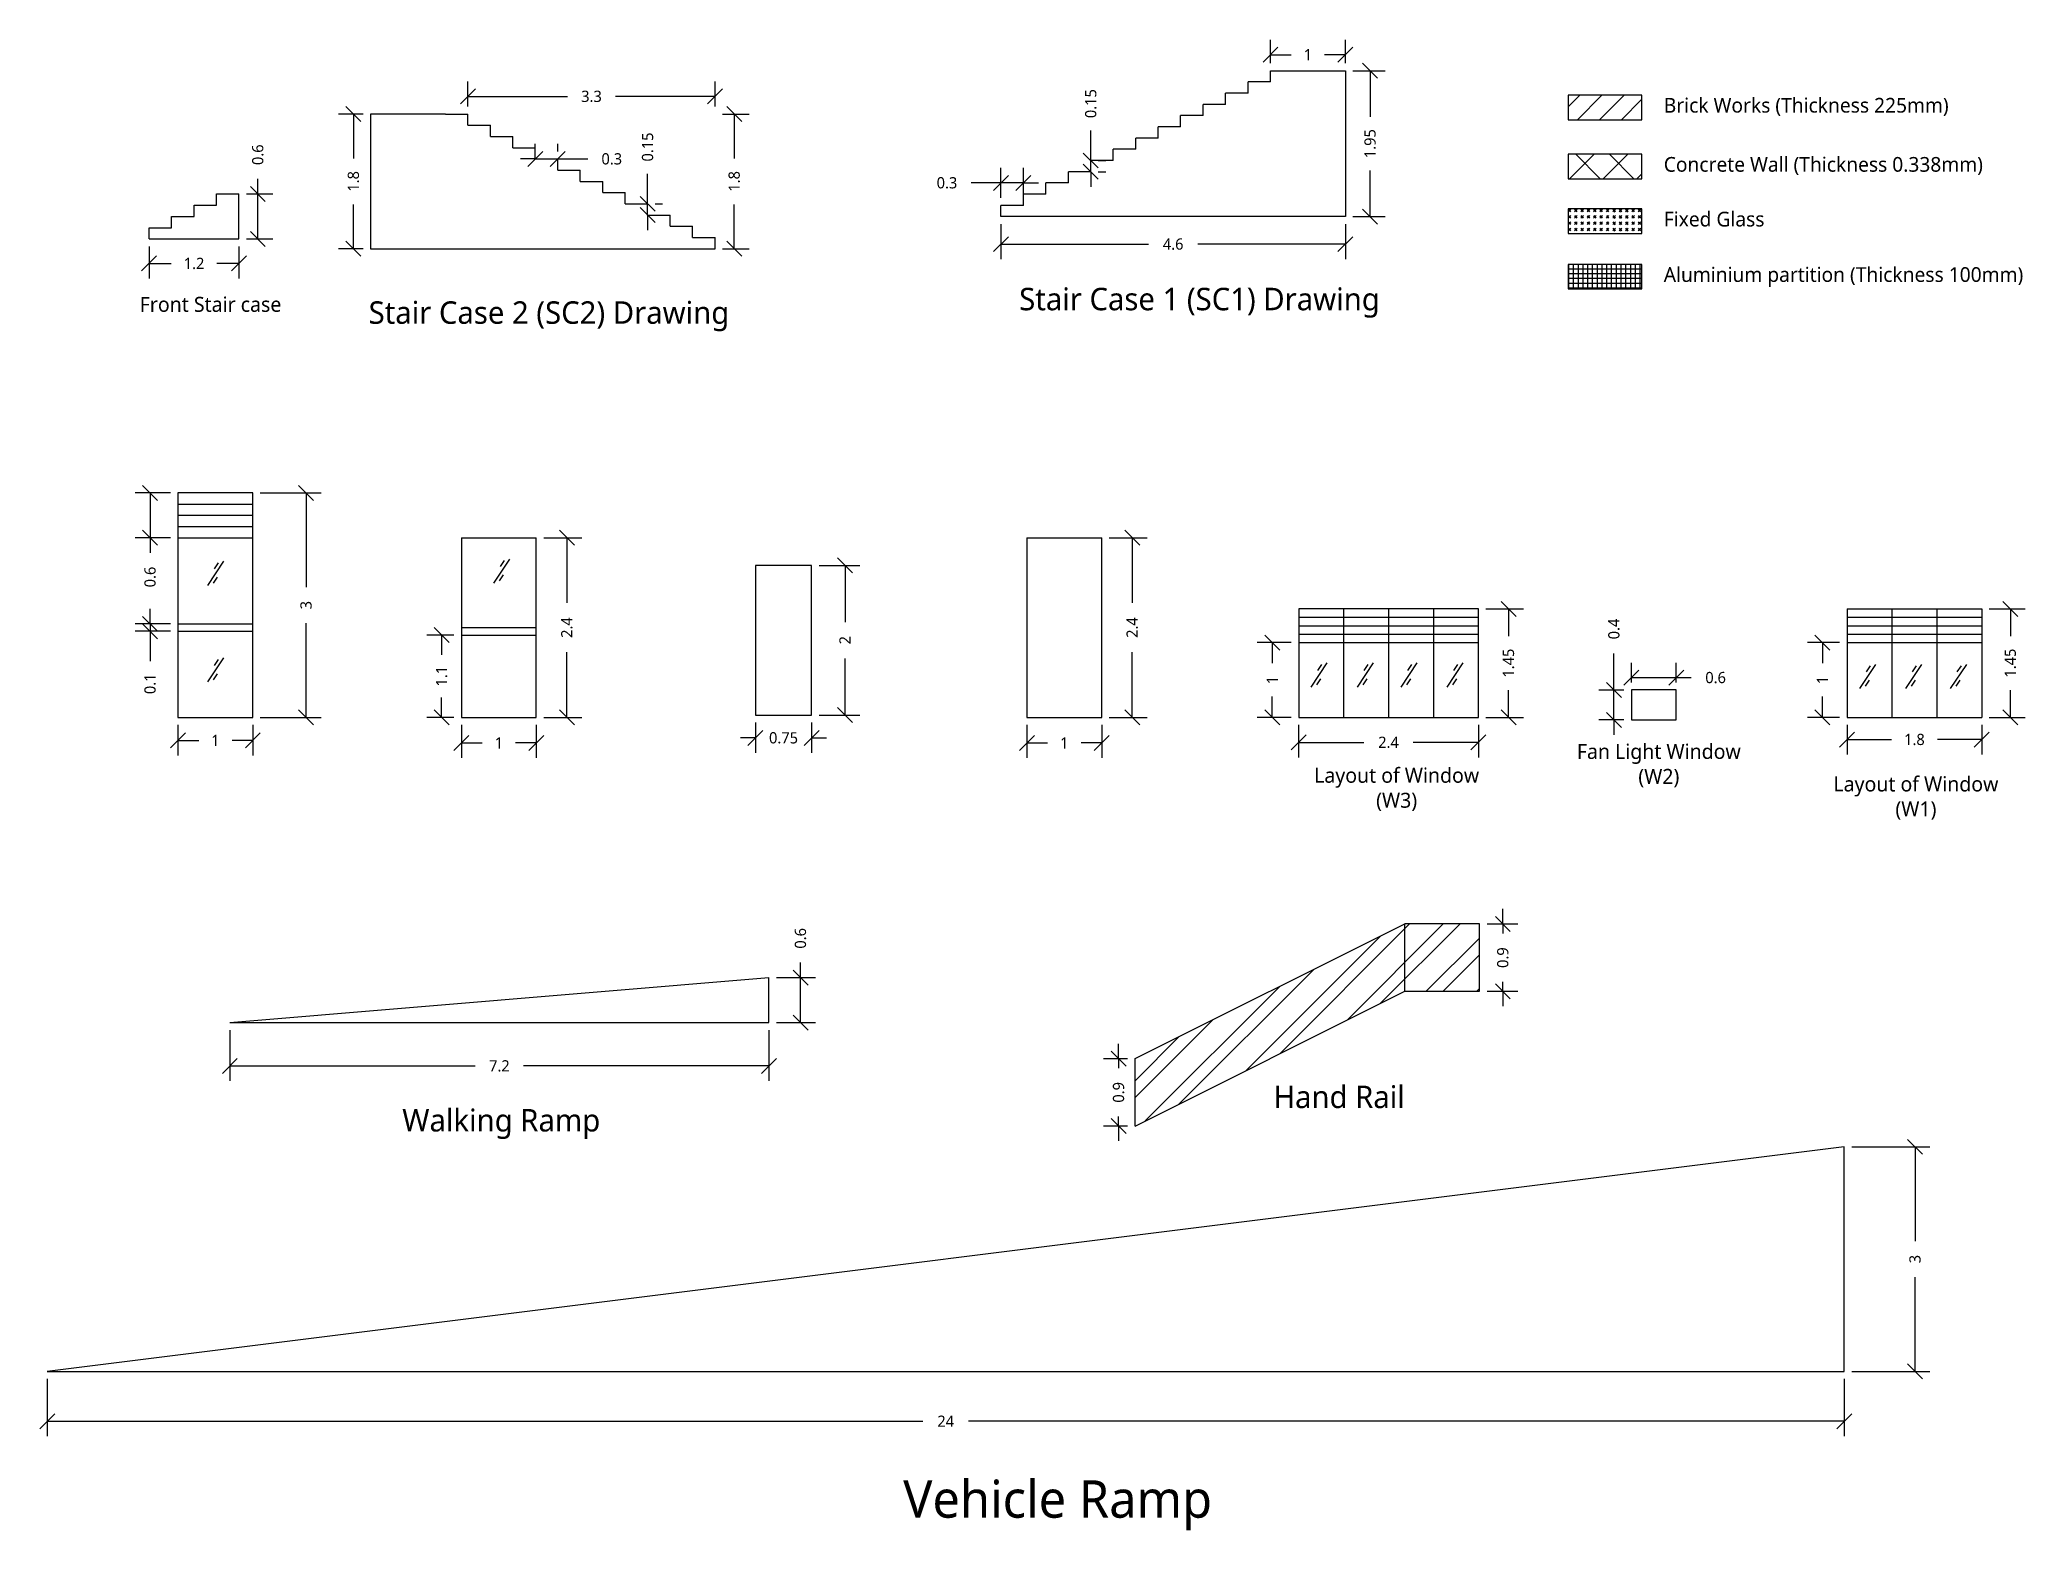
# Model space of a CAD drawing. Header units: metres. Extents: x 22814 to 23003, y 12423 to 12493.
# Drawn here: x 22901.82 to 22928.34, y 12473.1 to 12493.02 of the extents above; entities that cross this region are included whole.
import ezdxf

# ---------------------------------------------------------------- set-up
doc = ezdxf.new("R2010")
doc.units = ezdxf.units.M
doc.header["$PDMODE"] = 2
doc.linetypes.add('HIDDEN2', pattern=[4.7625, 3.175, -1.5875])
doc.layers.add('Dot', color=7, linetype='HIDDEN2')
doc.styles.add('Annotative', font='Microsoft YaHei Light.ttf')
doc.styles.get("Standard").update_dxf_attribs({"font": 'times.ttf'})
doc.dimstyles.new('Dim 2', dxfattribs={"dimtxt": 0.15, "dimasz": 0.2, "dimexe": 0.2, "dimexo": 0.1, "dimgap": 0.2, "dimtad": 0, "dimdec": 3, "dimdsep": 46, "dimtxsty": 'Annotative', "dimblk": 'OBLIQUE', "dimcen": 1, "dimadec": 0, "dimazin": 0, "dimtfac": 1, "dimtdec": 3, "dimtmove": 0, "dimatfit": 3, "dimfxl": 1, "dimarcsym": 0})

msp = doc.modelspace()

# ---------------------------------------------------------------- texts
at = {"attachment_point": 1}
for s, width, heights, insert, char_height in [('{\\f@Microsoft YaHei Light|b0|i0|c0|p34;\\H0.6x;Brick Works (Thickness 225mm)}', 3.89144, [0.2283], (22923.5104, 12492.2384), 0.32787), ('{\\f@Microsoft YaHei Light|b0|i0|c0|p34;\\H0.6x;Concrete Wall (Thickness 0.338mm)}', 4.346352, [0.2283], (22923.5104, 12491.4486), 0.32787), ('{\\f@Microsoft YaHei Light|b0|i0|c0|p34;\\H0.6x;Fixed Glass}', 1.406765, [0.2283], (22923.5104, 12490.7171), 0.32787), ('{\\f@Microsoft YaHei Light|b0|i0|c0|p34;\\H0.6x;Aluminium partition (Thickness 100mm)}', 5.535203, [0.2283], (22923.5104, 12489.9767), 0.32787), ('\\pxqc;{\\f@Microsoft YaHei Light|b0|i0|c0|p34;Fan Light Window\\P(W2)}', 2.246246, [0.704], (22922.3213, 12483.6061), 0.2)]:
    msp.add_mtext_dynamic_manual_height_columns(s, width=width, gutter_width=3.2787, heights=heights, dxfattribs=dict(at, insert=insert, char_height=char_height))
at = {"attachment_point": 1, "style": 'Annotative'}
for s, insert, char_height, width in [('{\\fMicrosoft YaHei Light|b0|i0|c134|p34;\\H0.6x;Stair Case\\fMicrosoft YaHei Light|b0|i0|c0|p34; 1 (SC1)\\fMicrosoft YaHei Light|b0|i0|c134|p34; Drawing}', (22914.9019, 12489.7009), 0.5, 5.499938), ('{\\fMicrosoft YaHei Light|b0|i0|c134|p34;Front Stair case}', (22903.1553, 12489.5798), 0.2, 1.884168), ('{\\fMicrosoft YaHei Light|b0|i0|c134|p34;\\H0.6x;Stair Case\\fMicrosoft YaHei Light|b0|i0|c0|p34; 2 (SC2)\\fMicrosoft YaHei Light|b0|i0|c134|p34; Drawing}', (22906.2132, 12489.5202), 0.5, 5.246005), ('\\pxqc;{\\fMicrosoft YaHei Light|b0|i0|c134|p34;Layout of Window}\\P{\\f@Microsoft JhengHei Light|b0|i0|c0|p34;(W3)}', (22918.7989, 12483.2874), 0.2, 2.287855), ('\\pxqc;{\\fMicrosoft YaHei Light|b0|i0|c134|p34;Layout of Window}\\P(W1)', (22925.7342, 12483.1713), 0.2, 2.287855), ('{\\fMicrosoft YaHei Light|b0|i0|c134|p34;\\H0.6x;Hand Rail}', (22918.2963, 12479.0406), 0.5, 1.770593), ('{\\fMicrosoft YaHei Light|b0|i0|c134|p34;Walking Ramp}', (22906.662, 12478.728), 0.3, 2.903156), ('{\\fMicrosoft YaHei Light|b0|i0|c134|p34;Vehicle Ramp}', (22913.3522, 12473.7673), 0.5, 4.264953)]:
    msp.add_mtext(s, dxfattribs=dict(at, insert=insert, char_height=char_height, width=width))

# ---------------------------------------------------------------- blocks, each defined once
blk = doc.blocks.new('_Oblique')
at = {"color": 0, "linetype": 'ByBlock', "lineweight": -2}
blk.add_line((-0.5, -0.5), (0.5, 0.5), dxfattribs=at)
blk = doc.blocks.new('*D41')
at = {"color": 0, "lineweight": -2, "transparency": 16777216}
for p, q in [((22903.281, 12490.255), (22903.281, 12489.826)), ((22904.481, 12490.255), (22904.481, 12489.826)), ((22903.281, 12490.026), (22903.576, 12490.026)), ((22904.481, 12490.026), (22904.186, 12490.026))]:
    blk.add_line(p, q, dxfattribs=at)
at = {"layer": 'Defpoints', "color": 0, "transparency": 16777216}
for p in [(22903.281, 12490.355), (22904.481, 12490.355), (22904.481, 12490.026)]:
    blk.add_point(p, dxfattribs=at)
at = {"color": 0, "lineweight": -2, "transparency": 16777216, "xscale": 0.2, "yscale": 0.2, "zscale": 0.2, "rotation": 180}
blk.add_blockref('_Oblique', (22903.281, 12490.026), dxfattribs=at)
at = {"color": 0, "lineweight": -2, "transparency": 16777216, "xscale": 0.2, "yscale": 0.2, "zscale": 0.2}
blk.add_blockref('_Oblique', (22904.481, 12490.026), dxfattribs=at)
at = {"color": 0, "transparency": 16777216, "insert": (22903.881, 12490.026), "char_height": 0.15, "attachment_point": 5, "style": 'Annotative'}
blk.add_mtext('1.2', dxfattribs=at)
blk = doc.blocks.new('*D42')
at = {"color": 0, "lineweight": -2, "transparency": 16777216}
for p, q in [((22904.733, 12490.955), (22904.733, 12491.155)), ((22904.581, 12490.955), (22904.933, 12490.955)), ((22904.733, 12490.355), (22904.733, 12490.955)), ((22904.581, 12490.355), (22904.933, 12490.355))]:
    blk.add_line(p, q, dxfattribs=at)
at = {"layer": 'Defpoints', "color": 0, "transparency": 16777216}
for p in [(22904.481, 12490.955), (22904.733, 12490.955), (22904.481, 12490.355)]:
    blk.add_point(p, dxfattribs=at)
at = {"color": 0, "lineweight": -2, "transparency": 16777216, "xscale": 0.2, "yscale": 0.2, "zscale": 0.2}
for p, rotation in [((22904.733, 12490.955), 90), ((22904.733, 12490.355), 270)]:
    blk.add_blockref('_Oblique', p, dxfattribs=dict(at, rotation=rotation))
at = {"color": 0, "transparency": 16777216, "insert": (22904.733, 12491.479), "char_height": 0.15, "attachment_point": 5, "rotation": 90, "style": 'Annotative'}
blk.add_mtext('0.6', dxfattribs=at)
blk = doc.blocks.new('*D43')
at = {"color": 0, "lineweight": -2, "transparency": 16777216}
for p, q in [((22927.858, 12485.411), (22928.339, 12485.411)), ((22928.139, 12485.411), (22928.139, 12485.048)), ((22928.139, 12483.961), (22928.139, 12484.325)), ((22927.858, 12483.961), (22928.339, 12483.961))]:
    blk.add_line(p, q, dxfattribs=at)
at = {"layer": 'Defpoints', "color": 0, "transparency": 16777216}
for p in [(22927.758, 12485.411), (22928.139, 12485.411), (22927.758, 12483.961)]:
    blk.add_point(p, dxfattribs=at)
at = {"color": 0, "lineweight": -2, "transparency": 16777216, "xscale": 0.2, "yscale": 0.2, "zscale": 0.2}
for p, rotation in [((22928.139, 12485.411), 90), ((22928.139, 12483.961), 270)]:
    blk.add_blockref('_Oblique', p, dxfattribs=dict(at, rotation=rotation))
at = {"color": 0, "transparency": 16777216, "insert": (22928.139, 12484.686), "char_height": 0.15, "attachment_point": 5, "rotation": 90, "style": 'Annotative'}
blk.add_mtext('1.45', dxfattribs=at)
blk = doc.blocks.new('*D44')
at = {"color": 0, "lineweight": -2, "transparency": 16777216}
for p, q in [((22925.958, 12483.861), (22925.958, 12483.465)), ((22927.758, 12483.861), (22927.758, 12483.465)), ((22925.958, 12483.665), (22926.551, 12483.665)), ((22927.758, 12483.665), (22927.165, 12483.665))]:
    blk.add_line(p, q, dxfattribs=at)
at = {"layer": 'Defpoints', "color": 0, "transparency": 16777216}
for p in [(22925.958, 12483.961), (22927.758, 12483.961), (22927.758, 12483.665)]:
    blk.add_point(p, dxfattribs=at)
at = {"color": 0, "lineweight": -2, "transparency": 16777216, "xscale": 0.2, "yscale": 0.2, "zscale": 0.2, "rotation": 180}
blk.add_blockref('_Oblique', (22925.958, 12483.665), dxfattribs=at)
at = {"color": 0, "lineweight": -2, "transparency": 16777216, "xscale": 0.2, "yscale": 0.2, "zscale": 0.2}
blk.add_blockref('_Oblique', (22927.758, 12483.665), dxfattribs=at)
at = {"color": 0, "transparency": 16777216, "insert": (22926.858, 12483.665), "char_height": 0.15, "attachment_point": 5, "style": 'Annotative'}
blk.add_mtext('1.8', dxfattribs=at)
blk = doc.blocks.new('*D45')
at = {"color": 0, "lineweight": -2, "transparency": 16777216}
for p, q in [((22925.858, 12484.961), (22925.429, 12484.961)), ((22925.629, 12484.961), (22925.629, 12484.684)), ((22925.629, 12483.961), (22925.629, 12484.238)), ((22925.858, 12483.961), (22925.429, 12483.961))]:
    blk.add_line(p, q, dxfattribs=at)
at = {"layer": 'Defpoints', "color": 0, "transparency": 16777216}
for p in [(22925.629, 12484.961), (22925.958, 12484.961), (22925.958, 12483.961)]:
    blk.add_point(p, dxfattribs=at)
at = {"color": 0, "lineweight": -2, "transparency": 16777216, "xscale": 0.2, "yscale": 0.2, "zscale": 0.2}
for p, rotation in [((22925.629, 12484.961), 90), ((22925.629, 12483.961), 270)]:
    blk.add_blockref('_Oblique', p, dxfattribs=dict(at, rotation=rotation))
at = {"color": 0, "transparency": 16777216, "insert": (22925.629, 12484.461), "char_height": 0.15, "attachment_point": 5, "rotation": 90, "style": 'Annotative'}
blk.add_mtext('1', dxfattribs=at)
blk = doc.blocks.new('*D48')
at = {"color": 0, "lineweight": -2, "transparency": 16777216}
for p, q in [((22904.766, 12486.961), (22905.577, 12486.961)), ((22905.377, 12486.961), (22905.377, 12485.702)), ((22905.377, 12483.961), (22905.377, 12485.221)), ((22904.766, 12483.961), (22905.577, 12483.961))]:
    blk.add_line(p, q, dxfattribs=at)
at = {"layer": 'Defpoints', "color": 0, "transparency": 16777216}
for p in [(22904.666, 12486.961), (22904.666, 12483.961), (22905.377, 12483.961)]:
    blk.add_point(p, dxfattribs=at)
at = {"color": 0, "lineweight": -2, "transparency": 16777216, "xscale": 0.2, "yscale": 0.2, "zscale": 0.2}
for p, rotation in [((22905.377, 12486.961), 90), ((22905.377, 12483.961), 270)]:
    blk.add_blockref('_Oblique', p, dxfattribs=dict(at, rotation=rotation))
at = {"color": 0, "transparency": 16777216, "insert": (22905.377, 12485.461), "char_height": 0.15, "attachment_point": 5, "rotation": 90, "style": 'Annotative'}
blk.add_mtext('3', dxfattribs=at)
blk = doc.blocks.new('*D49')
at = {"color": 0, "lineweight": -2, "transparency": 16777216}
for p, q in [((22903.666, 12483.861), (22903.666, 12483.454)), ((22904.666, 12483.861), (22904.666, 12483.454)), ((22903.666, 12483.654), (22903.943, 12483.654)), ((22904.666, 12483.654), (22904.389, 12483.654))]:
    blk.add_line(p, q, dxfattribs=at)
at = {"layer": 'Defpoints', "color": 0, "transparency": 16777216}
for p in [(22903.666, 12483.961), (22904.666, 12483.961), (22904.666, 12483.654)]:
    blk.add_point(p, dxfattribs=at)
at = {"color": 0, "lineweight": -2, "transparency": 16777216, "xscale": 0.2, "yscale": 0.2, "zscale": 0.2, "rotation": 180}
blk.add_blockref('_Oblique', (22903.666, 12483.654), dxfattribs=at)
at = {"color": 0, "lineweight": -2, "transparency": 16777216, "xscale": 0.2, "yscale": 0.2, "zscale": 0.2}
blk.add_blockref('_Oblique', (22904.666, 12483.654), dxfattribs=at)
at = {"color": 0, "transparency": 16777216, "insert": (22904.166, 12483.654), "char_height": 0.15, "width": 0.09258, "attachment_point": 5, "style": 'Annotative'}
blk.add_mtext('1', dxfattribs=at)
blk = doc.blocks.new('*D50')
at = {"color": 0, "lineweight": -2, "transparency": 16777216}
for p, q in [((22903.566, 12486.961), (22903.094, 12486.961)), ((22903.294, 12486.961), (22903.294, 12486.361)), ((22903.566, 12486.361), (22903.094, 12486.361)), ((22903.294, 12486.361), (22903.294, 12486.161))]:
    blk.add_line(p, q, dxfattribs=at)
at = {"layer": 'Defpoints', "color": 0, "transparency": 16777216}
for p in [(22903.666, 12486.961), (22903.294, 12486.361), (22903.666, 12486.361)]:
    blk.add_point(p, dxfattribs=at)
at = {"color": 0, "lineweight": -2, "transparency": 16777216, "xscale": 0.2, "yscale": 0.2, "zscale": 0.2}
for p, rotation in [((22903.294, 12486.961), 90), ((22903.294, 12486.361), 270)]:
    blk.add_blockref('_Oblique', p, dxfattribs=dict(at, rotation=rotation))
at = {"color": 0, "transparency": 16777216, "insert": (22903.294, 12485.837), "char_height": 0.15, "attachment_point": 5, "rotation": 90, "style": 'Annotative'}
blk.add_mtext('0.6', dxfattribs=at)
blk = doc.blocks.new('*D51')
at = {"color": 0, "lineweight": -2, "transparency": 16777216}
for p, q in [((22907.452, 12483.861), (22907.452, 12483.42)), ((22908.452, 12483.861), (22908.452, 12483.42)), ((22907.452, 12483.62), (22907.729, 12483.62)), ((22908.452, 12483.62), (22908.175, 12483.62))]:
    blk.add_line(p, q, dxfattribs=at)
at = {"layer": 'Defpoints', "color": 0, "transparency": 16777216}
for p in [(22907.452, 12483.961), (22908.452, 12483.961), (22908.452, 12483.62)]:
    blk.add_point(p, dxfattribs=at)
at = {"color": 0, "lineweight": -2, "transparency": 16777216, "xscale": 0.2, "yscale": 0.2, "zscale": 0.2, "rotation": 180}
blk.add_blockref('_Oblique', (22907.452, 12483.62), dxfattribs=at)
at = {"color": 0, "lineweight": -2, "transparency": 16777216, "xscale": 0.2, "yscale": 0.2, "zscale": 0.2}
blk.add_blockref('_Oblique', (22908.452, 12483.62), dxfattribs=at)
at = {"color": 0, "transparency": 16777216, "insert": (22907.952, 12483.62), "char_height": 0.15, "attachment_point": 5, "style": 'Annotative'}
blk.add_mtext('1', dxfattribs=at)
blk = doc.blocks.new('*D52')
at = {"color": 0, "lineweight": -2, "transparency": 16777216}
for p, q in [((22908.552, 12486.361), (22909.06, 12486.361)), ((22908.86, 12486.361), (22908.86, 12485.49)), ((22908.86, 12483.961), (22908.86, 12484.833)), ((22908.552, 12483.961), (22909.06, 12483.961))]:
    blk.add_line(p, q, dxfattribs=at)
at = {"layer": 'Defpoints', "color": 0, "transparency": 16777216}
for p in [(22908.452, 12486.361), (22908.86, 12486.361), (22908.452, 12483.961)]:
    blk.add_point(p, dxfattribs=at)
at = {"color": 0, "lineweight": -2, "transparency": 16777216, "xscale": 0.2, "yscale": 0.2, "zscale": 0.2}
for p, rotation in [((22908.86, 12486.361), 90), ((22908.86, 12483.961), 270)]:
    blk.add_blockref('_Oblique', p, dxfattribs=dict(at, rotation=rotation))
at = {"color": 0, "transparency": 16777216, "insert": (22908.86, 12485.161), "char_height": 0.15, "attachment_point": 5, "rotation": 90, "style": 'Annotative'}
blk.add_mtext('2.4', dxfattribs=at)
blk = doc.blocks.new('*D53')
at = {"color": 0, "lineweight": -2, "transparency": 16777216}
for p, q in [((22911.379, 12483.892), (22911.379, 12483.487)), ((22912.129, 12483.892), (22912.129, 12483.487)), ((22911.379, 12483.687), (22911.179, 12483.687)), ((22911.379, 12483.687), (22911.38, 12483.687)), ((22912.129, 12483.687), (22912.329, 12483.687)), ((22912.129, 12483.687), (22912.129, 12483.687))]:
    blk.add_line(p, q, dxfattribs=at)
at = {"layer": 'Defpoints', "color": 0, "transparency": 16777216}
for p in [(22911.379, 12483.992), (22912.129, 12483.992), (22912.129, 12483.687)]:
    blk.add_point(p, dxfattribs=at)
at = {"color": 0, "lineweight": -2, "transparency": 16777216, "xscale": 0.2, "yscale": 0.2, "zscale": 0.2}
blk.add_blockref('_Oblique', (22911.379, 12483.687), dxfattribs=at)
at = {"color": 0, "lineweight": -2, "transparency": 16777216, "xscale": 0.2, "yscale": 0.2, "zscale": 0.2, "rotation": 180}
blk.add_blockref('_Oblique', (22912.129, 12483.687), dxfattribs=at)
at = {"color": 0, "transparency": 16777216, "insert": (22911.754, 12483.687), "char_height": 0.15, "attachment_point": 5, "style": 'Annotative'}
blk.add_mtext('0.75', dxfattribs=at)
blk = doc.blocks.new('*D54')
at = {"color": 0, "lineweight": -2, "transparency": 16777216}
for p, q in [((22912.229, 12485.992), (22912.775, 12485.992)), ((22912.575, 12485.992), (22912.575, 12485.234)), ((22912.575, 12483.992), (22912.575, 12484.75)), ((22912.229, 12483.992), (22912.775, 12483.992))]:
    blk.add_line(p, q, dxfattribs=at)
at = {"layer": 'Defpoints', "color": 0, "transparency": 16777216}
for p in [(22912.129, 12485.992), (22912.575, 12485.992), (22912.129, 12483.992)]:
    blk.add_point(p, dxfattribs=at)
at = {"color": 0, "lineweight": -2, "transparency": 16777216, "xscale": 0.2, "yscale": 0.2, "zscale": 0.2}
for p, rotation in [((22912.575, 12485.992), 90), ((22912.575, 12483.992), 270)]:
    blk.add_blockref('_Oblique', p, dxfattribs=dict(at, rotation=rotation))
at = {"color": 0, "transparency": 16777216, "insert": (22912.575, 12484.992), "char_height": 0.15, "attachment_point": 5, "rotation": 90, "style": 'Annotative'}
blk.add_mtext('2', dxfattribs=at)
blk = doc.blocks.new('*D55')
at = {"color": 0, "lineweight": -2, "transparency": 16777216}
for p, q in [((22922.845, 12484.327), (22922.845, 12484.813)), ((22922.978, 12484.327), (22922.645, 12484.327)), ((22922.845, 12483.927), (22922.845, 12484.327)), ((22922.978, 12483.927), (22922.645, 12483.927)), ((22922.845, 12483.927), (22922.845, 12483.727))]:
    blk.add_line(p, q, dxfattribs=at)
at = {"layer": 'Defpoints', "color": 0, "transparency": 16777216}
for p in [(22922.845, 12484.327), (22923.078, 12484.327), (22923.078, 12483.927)]:
    blk.add_point(p, dxfattribs=at)
at = {"color": 0, "lineweight": -2, "transparency": 16777216, "xscale": 0.2, "yscale": 0.2, "zscale": 0.2}
for p, rotation in [((22922.845, 12484.327), 270), ((22922.845, 12483.927), 90)]:
    blk.add_blockref('_Oblique', p, dxfattribs=dict(at, rotation=rotation))
at = {"color": 0, "transparency": 16777216, "insert": (22922.845, 12485.142), "char_height": 0.15, "attachment_point": 5, "rotation": 90, "style": 'Annotative'}
blk.add_mtext('0.4', dxfattribs=at)
blk = doc.blocks.new('*D56')
at = {"color": 0, "lineweight": -2, "transparency": 16777216}
for p, q in [((22923.078, 12484.427), (22923.078, 12484.692)), ((22923.678, 12484.427), (22923.678, 12484.692)), ((22923.078, 12484.492), (22923.678, 12484.492)), ((22923.678, 12484.492), (22923.878, 12484.492))]:
    blk.add_line(p, q, dxfattribs=at)
at = {"layer": 'Defpoints', "color": 0, "transparency": 16777216}
for p in [(22923.678, 12484.492), (22923.078, 12484.327), (22923.678, 12484.327)]:
    blk.add_point(p, dxfattribs=at)
at = {"color": 0, "lineweight": -2, "transparency": 16777216, "xscale": 0.2, "yscale": 0.2, "zscale": 0.2, "rotation": 180}
blk.add_blockref('_Oblique', (22923.078, 12484.492), dxfattribs=at)
at = {"color": 0, "lineweight": -2, "transparency": 16777216, "xscale": 0.2, "yscale": 0.2, "zscale": 0.2}
blk.add_blockref('_Oblique', (22923.678, 12484.492), dxfattribs=at)
at = {"color": 0, "transparency": 16777216, "insert": (22924.203, 12484.492), "char_height": 0.15, "attachment_point": 5, "style": 'Annotative'}
blk.add_mtext('0.6', dxfattribs=at)
blk = doc.blocks.new('*D62')
at = {"color": 0, "lineweight": -2, "transparency": 16777216}
for p, q in [((22918.634, 12483.861), (22918.634, 12483.427)), ((22921.034, 12483.861), (22921.034, 12483.427)), ((22918.634, 12483.627), (22919.505, 12483.627)), ((22921.034, 12483.627), (22920.163, 12483.627))]:
    blk.add_line(p, q, dxfattribs=at)
at = {"layer": 'Defpoints', "color": 0, "transparency": 16777216}
for p in [(22918.634, 12483.961), (22921.034, 12483.961), (22921.034, 12483.627)]:
    blk.add_point(p, dxfattribs=at)
at = {"color": 0, "lineweight": -2, "transparency": 16777216, "xscale": 0.2, "yscale": 0.2, "zscale": 0.2, "rotation": 180}
blk.add_blockref('_Oblique', (22918.634, 12483.627), dxfattribs=at)
at = {"color": 0, "lineweight": -2, "transparency": 16777216, "xscale": 0.2, "yscale": 0.2, "zscale": 0.2}
blk.add_blockref('_Oblique', (22921.034, 12483.627), dxfattribs=at)
at = {"color": 0, "transparency": 16777216, "insert": (22919.834, 12483.627), "char_height": 0.15, "attachment_point": 5, "style": 'Annotative'}
blk.add_mtext('{\\f@Microsoft YaHei Light|b0|i0|c0|p34;2.4}', dxfattribs=at)
blk = doc.blocks.new('*D63')
at = {"color": 0, "lineweight": -2, "transparency": 16777216}
for p, q in [((22921.134, 12485.411), (22921.637, 12485.411)), ((22921.437, 12485.411), (22921.437, 12485.048)), ((22921.437, 12483.961), (22921.437, 12484.325)), ((22921.134, 12483.961), (22921.637, 12483.961))]:
    blk.add_line(p, q, dxfattribs=at)
at = {"layer": 'Defpoints', "color": 0, "transparency": 16777216}
for p in [(22921.034, 12485.411), (22921.437, 12485.411), (22921.034, 12483.961)]:
    blk.add_point(p, dxfattribs=at)
at = {"color": 0, "lineweight": -2, "transparency": 16777216, "xscale": 0.2, "yscale": 0.2, "zscale": 0.2}
for p, rotation in [((22921.437, 12485.411), 90), ((22921.437, 12483.961), 270)]:
    blk.add_blockref('_Oblique', p, dxfattribs=dict(at, rotation=rotation))
at = {"color": 0, "transparency": 16777216, "insert": (22921.437, 12484.686), "char_height": 0.15, "attachment_point": 5, "rotation": 90, "style": 'Annotative'}
blk.add_mtext('1.45', dxfattribs=at)
blk = doc.blocks.new('*D64')
at = {"color": 0, "lineweight": -2, "transparency": 16777216}
for p, q in [((22918.534, 12484.961), (22918.082, 12484.961)), ((22918.282, 12484.961), (22918.282, 12484.684)), ((22918.282, 12483.961), (22918.282, 12484.238)), ((22918.534, 12483.961), (22918.082, 12483.961))]:
    blk.add_line(p, q, dxfattribs=at)
at = {"layer": 'Defpoints', "color": 0, "transparency": 16777216}
for p in [(22918.282, 12484.961), (22918.634, 12484.961), (22918.634, 12483.961)]:
    blk.add_point(p, dxfattribs=at)
at = {"color": 0, "lineweight": -2, "transparency": 16777216, "xscale": 0.2, "yscale": 0.2, "zscale": 0.2}
for p, rotation in [((22918.282, 12484.961), 90), ((22918.282, 12483.961), 270)]:
    blk.add_blockref('_Oblique', p, dxfattribs=dict(at, rotation=rotation))
at = {"color": 0, "transparency": 16777216, "insert": (22918.282, 12484.461), "char_height": 0.15, "attachment_point": 5, "rotation": 90, "style": 'Annotative'}
blk.add_mtext('1', dxfattribs=at)
blk = doc.blocks.new('*D75')
at = {"color": 0, "lineweight": -2, "transparency": 16777216}
for p, q in [((22914.658, 12490.552), (22914.658, 12490.084)), ((22919.258, 12490.552), (22919.258, 12490.084)), ((22914.658, 12490.284), (22916.629, 12490.284)), ((22919.258, 12490.284), (22917.287, 12490.284))]:
    blk.add_line(p, q, dxfattribs=at)
at = {"layer": 'Defpoints', "color": 0, "transparency": 16777216}
for p in [(22914.658, 12490.652), (22919.258, 12490.652), (22914.658, 12490.284)]:
    blk.add_point(p, dxfattribs=at)
at = {"color": 0, "lineweight": -2, "transparency": 16777216, "xscale": 0.2, "yscale": 0.2, "zscale": 0.2, "rotation": 180}
blk.add_blockref('_Oblique', (22914.658, 12490.284), dxfattribs=at)
at = {"color": 0, "lineweight": -2, "transparency": 16777216, "xscale": 0.2, "yscale": 0.2, "zscale": 0.2}
blk.add_blockref('_Oblique', (22919.258, 12490.284), dxfattribs=at)
at = {"color": 0, "transparency": 16777216, "insert": (22916.958, 12490.284), "char_height": 0.15, "attachment_point": 5, "style": 'Annotative'}
blk.add_mtext('4.6', dxfattribs=at)
blk = doc.blocks.new('*D76')
at = {"color": 0, "lineweight": -2, "transparency": 16777216}
for p, q in [((22919.358, 12492.602), (22919.788, 12492.602)), ((22919.588, 12492.602), (22919.588, 12491.987)), ((22919.588, 12490.652), (22919.588, 12491.267)), ((22919.358, 12490.652), (22919.788, 12490.652))]:
    blk.add_line(p, q, dxfattribs=at)
at = {"layer": 'Defpoints', "color": 0, "transparency": 16777216}
for p in [(22919.258, 12492.602), (22919.258, 12490.652), (22919.588, 12490.652)]:
    blk.add_point(p, dxfattribs=at)
at = {"color": 0, "lineweight": -2, "transparency": 16777216, "xscale": 0.2, "yscale": 0.2, "zscale": 0.2}
for p, rotation in [((22919.588, 12492.602), 90), ((22919.588, 12490.652), 270)]:
    blk.add_blockref('_Oblique', p, dxfattribs=dict(at, rotation=rotation))
at = {"color": 0, "transparency": 16777216, "insert": (22919.588, 12491.627), "char_height": 0.15, "attachment_point": 5, "rotation": 90, "style": 'Annotative'}
blk.add_mtext('1.95', dxfattribs=at)
blk = doc.blocks.new('*D77')
at = {"color": 0, "lineweight": -2, "transparency": 16777216}
for p, q in [((22918.258, 12492.702), (22918.258, 12493.016)), ((22919.258, 12492.702), (22919.258, 12493.016)), ((22918.258, 12492.816), (22918.535, 12492.816)), ((22919.258, 12492.816), (22918.981, 12492.816))]:
    blk.add_line(p, q, dxfattribs=at)
at = {"layer": 'Defpoints', "color": 0, "transparency": 16777216}
for p in [(22918.258, 12492.602), (22919.258, 12492.816), (22919.258, 12492.602)]:
    blk.add_point(p, dxfattribs=at)
at = {"color": 0, "lineweight": -2, "transparency": 16777216, "xscale": 0.2, "yscale": 0.2, "zscale": 0.2, "rotation": 180}
blk.add_blockref('_Oblique', (22918.258, 12492.816), dxfattribs=at)
at = {"color": 0, "lineweight": -2, "transparency": 16777216, "xscale": 0.2, "yscale": 0.2, "zscale": 0.2}
blk.add_blockref('_Oblique', (22919.258, 12492.816), dxfattribs=at)
at = {"color": 0, "transparency": 16777216, "insert": (22918.758, 12492.816), "char_height": 0.15, "attachment_point": 5, "style": 'Annotative'}
blk.add_mtext('1', dxfattribs=at)
blk = doc.blocks.new('*D78')
at = {"color": 0, "lineweight": -2, "transparency": 16777216}
for p, q in [((22906.139, 12492.023), (22905.81, 12492.023)), ((22906.01, 12492.023), (22906.01, 12491.43)), ((22906.01, 12490.223), (22906.01, 12490.816)), ((22906.139, 12490.223), (22905.81, 12490.223))]:
    blk.add_line(p, q, dxfattribs=at)
at = {"layer": 'Defpoints', "color": 0, "transparency": 16777216}
for p in [(22906.01, 12492.023), (22906.239, 12492.023), (22906.239, 12490.223)]:
    blk.add_point(p, dxfattribs=at)
at = {"color": 0, "lineweight": -2, "transparency": 16777216, "xscale": 0.2, "yscale": 0.2, "zscale": 0.2}
for p, rotation in [((22906.01, 12492.023), 90), ((22906.01, 12490.223), 270)]:
    blk.add_blockref('_Oblique', p, dxfattribs=dict(at, rotation=rotation))
at = {"color": 0, "transparency": 16777216, "insert": (22906.01, 12491.123), "char_height": 0.15, "attachment_point": 5, "rotation": 90, "style": 'Annotative'}
blk.add_mtext('1.8', dxfattribs=at)
blk = doc.blocks.new('*D79')
at = {"color": 0, "lineweight": -2, "transparency": 16777216}
for p, q in [((22907.539, 12492.123), (22907.539, 12492.458)), ((22910.839, 12492.123), (22910.839, 12492.458)), ((22907.539, 12492.258), (22908.87, 12492.258)), ((22910.839, 12492.258), (22909.508, 12492.258))]:
    blk.add_line(p, q, dxfattribs=at)
at = {"layer": 'Defpoints', "color": 0, "transparency": 16777216}
for p in [(22910.839, 12492.258), (22907.539, 12492.023), (22910.839, 12492.023)]:
    blk.add_point(p, dxfattribs=at)
at = {"color": 0, "lineweight": -2, "transparency": 16777216, "xscale": 0.2, "yscale": 0.2, "zscale": 0.2, "rotation": 180}
blk.add_blockref('_Oblique', (22907.539, 12492.258), dxfattribs=at)
at = {"color": 0, "lineweight": -2, "transparency": 16777216, "xscale": 0.2, "yscale": 0.2, "zscale": 0.2}
blk.add_blockref('_Oblique', (22910.839, 12492.258), dxfattribs=at)
at = {"color": 0, "transparency": 16777216, "insert": (22909.189, 12492.258), "char_height": 0.15, "attachment_point": 5, "style": 'Annotative'}
blk.add_mtext('3.3', dxfattribs=at)
blk = doc.blocks.new('*D80')
at = {"color": 0, "lineweight": -2, "transparency": 16777216}
for p, q in [((22910.939, 12492.023), (22911.296, 12492.023)), ((22911.096, 12492.023), (22911.096, 12491.43)), ((22911.096, 12490.223), (22911.096, 12490.816)), ((22910.939, 12490.223), (22911.296, 12490.223))]:
    blk.add_line(p, q, dxfattribs=at)
at = {"layer": 'Defpoints', "color": 0, "transparency": 16777216}
for p in [(22910.839, 12492.023), (22911.096, 12492.023), (22910.839, 12490.223)]:
    blk.add_point(p, dxfattribs=at)
at = {"color": 0, "lineweight": -2, "transparency": 16777216, "xscale": 0.2, "yscale": 0.2, "zscale": 0.2}
for p, rotation in [((22911.096, 12492.023), 90), ((22911.096, 12490.223), 270)]:
    blk.add_blockref('_Oblique', p, dxfattribs=dict(at, rotation=rotation))
at = {"color": 0, "transparency": 16777216, "insert": (22911.096, 12491.123), "char_height": 0.15, "attachment_point": 5, "rotation": 90, "style": 'Annotative'}
blk.add_mtext('1.8', dxfattribs=at)
blk = doc.blocks.new('*D81')
at = {"color": 0, "lineweight": -2, "transparency": 16777216}
for p, q in [((22914.658, 12490.902), (22914.658, 12491.303)), ((22914.958, 12490.902), (22914.958, 12491.303)), ((22914.658, 12491.103), (22914.258, 12491.103)), ((22914.958, 12491.103), (22914.658, 12491.103)), ((22914.958, 12491.103), (22915.158, 12491.103))]:
    blk.add_line(p, q, dxfattribs=at)
at = {"layer": 'Defpoints', "color": 0, "transparency": 16777216}
for p in [(22914.658, 12491.103), (22914.658, 12490.802), (22914.958, 12490.802)]:
    blk.add_point(p, dxfattribs=at)
at = {"color": 0, "lineweight": -2, "transparency": 16777216, "xscale": 0.2, "yscale": 0.2, "zscale": 0.2}
blk.add_blockref('_Oblique', (22914.658, 12491.103), dxfattribs=at)
at = {"color": 0, "lineweight": -2, "transparency": 16777216, "xscale": 0.2, "yscale": 0.2, "zscale": 0.2, "rotation": 180}
blk.add_blockref('_Oblique', (22914.958, 12491.103), dxfattribs=at)
at = {"color": 0, "transparency": 16777216, "insert": (22913.937, 12491.103), "char_height": 0.15, "attachment_point": 5, "style": 'Annotative'}
blk.add_mtext('0.3', dxfattribs=at)
blk = doc.blocks.new('*D82')
at = {"color": 0, "lineweight": -2, "transparency": 16777216}
for p, q in [((22915.858, 12491.402), (22915.858, 12491.802)), ((22915.858, 12491.252), (22915.858, 12491.402)), ((22915.958, 12491.402), (22916.058, 12491.402)), ((22915.858, 12491.252), (22915.858, 12491.052)), ((22915.958, 12491.252), (22916.058, 12491.252))]:
    blk.add_line(p, q, dxfattribs=at)
at = {"layer": 'Defpoints', "color": 0, "transparency": 16777216}
for p in [(22915.858, 12491.402), (22915.858, 12491.402), (22915.858, 12491.252)]:
    blk.add_point(p, dxfattribs=at)
at = {"color": 0, "lineweight": -2, "transparency": 16777216, "xscale": 0.2, "yscale": 0.2, "zscale": 0.2}
for p, rotation in [((22915.858, 12491.402), 270), ((22915.858, 12491.252), 90)]:
    blk.add_blockref('_Oblique', p, dxfattribs=dict(at, rotation=rotation))
at = {"color": 0, "transparency": 16777216, "insert": (22915.858, 12492.162), "char_height": 0.15, "attachment_point": 5, "rotation": 90, "style": 'Annotative'}
blk.add_mtext('0.15', dxfattribs=at)
blk = doc.blocks.new('*D83')
at = {"color": 0, "lineweight": -2, "transparency": 16777216}
for p, q in [((22908.439, 12491.523), (22908.439, 12491.623)), ((22908.739, 12491.523), (22908.739, 12491.623)), ((22908.439, 12491.423), (22908.239, 12491.423)), ((22908.439, 12491.423), (22908.739, 12491.423)), ((22908.739, 12491.423), (22909.139, 12491.423))]:
    blk.add_line(p, q, dxfattribs=at)
at = {"layer": 'Defpoints', "color": 0, "transparency": 16777216}
for p in [(22908.439, 12491.423), (22908.739, 12491.423), (22908.739, 12491.423)]:
    blk.add_point(p, dxfattribs=at)
at = {"color": 0, "lineweight": -2, "transparency": 16777216, "xscale": 0.2, "yscale": 0.2, "zscale": 0.2}
blk.add_blockref('_Oblique', (22908.439, 12491.423), dxfattribs=at)
at = {"color": 0, "lineweight": -2, "transparency": 16777216, "xscale": 0.2, "yscale": 0.2, "zscale": 0.2, "rotation": 180}
blk.add_blockref('_Oblique', (22908.739, 12491.423), dxfattribs=at)
at = {"color": 0, "transparency": 16777216, "insert": (22909.46, 12491.423), "char_height": 0.15, "attachment_point": 5, "style": 'Annotative'}
blk.add_mtext('0.3', dxfattribs=at)
blk = doc.blocks.new('*D84')
at = {"color": 0, "lineweight": -2, "transparency": 16777216}
for p, q in [((22909.939, 12490.823), (22909.939, 12491.223)), ((22909.939, 12490.673), (22909.939, 12490.823)), ((22910.039, 12490.823), (22910.139, 12490.823)), ((22909.939, 12490.673), (22909.939, 12490.473)), ((22910.039, 12490.673), (22910.139, 12490.673))]:
    blk.add_line(p, q, dxfattribs=at)
at = {"layer": 'Defpoints', "color": 0, "transparency": 16777216}
for p in [(22909.939, 12490.823), (22909.939, 12490.823), (22909.939, 12490.673)]:
    blk.add_point(p, dxfattribs=at)
at = {"color": 0, "lineweight": -2, "transparency": 16777216, "xscale": 0.2, "yscale": 0.2, "zscale": 0.2}
for p, rotation in [((22909.939, 12490.823), 270), ((22909.939, 12490.673), 90)]:
    blk.add_blockref('_Oblique', p, dxfattribs=dict(at, rotation=rotation))
at = {"color": 0, "transparency": 16777216, "insert": (22909.939, 12491.582), "char_height": 0.15, "attachment_point": 5, "rotation": 90, "style": 'Annotative'}
blk.add_mtext('0.15', dxfattribs=at)
blk = doc.blocks.new('*D96')
at = {"color": 0, "lineweight": -2, "transparency": 16777216}
for p, q in [((22926.02, 12478.223), (22927.066, 12478.223)), ((22926.866, 12478.223), (22926.866, 12476.964)), ((22926.866, 12475.223), (22926.866, 12476.483)), ((22926.02, 12475.223), (22927.066, 12475.223))]:
    blk.add_line(p, q, dxfattribs=at)
at = {"layer": 'Defpoints', "color": 0, "transparency": 16777216}
for p in [(22925.92, 12478.223), (22926.866, 12478.223), (22925.92, 12475.223)]:
    blk.add_point(p, dxfattribs=at)
at = {"color": 0, "lineweight": -2, "transparency": 16777216, "xscale": 0.2, "yscale": 0.2, "zscale": 0.2}
for p, rotation in [((22926.866, 12478.223), 90), ((22926.866, 12475.223), 270)]:
    blk.add_blockref('_Oblique', p, dxfattribs=dict(at, rotation=rotation))
at = {"color": 0, "transparency": 16777216, "insert": (22926.866, 12476.723), "char_height": 0.15, "attachment_point": 5, "rotation": 90, "style": 'Annotative'}
blk.add_mtext('3', dxfattribs=at)
blk = doc.blocks.new('*D97')
at = {"color": 0, "lineweight": -2, "transparency": 16777216}
for p, q in [((22901.92, 12475.123), (22901.92, 12474.357)), ((22925.92, 12475.123), (22925.92, 12474.357)), ((22901.92, 12474.557), (22913.615, 12474.557)), ((22925.92, 12474.557), (22914.225, 12474.557))]:
    blk.add_line(p, q, dxfattribs=at)
at = {"layer": 'Defpoints', "color": 0, "transparency": 16777216}
for p in [(22901.92, 12475.223), (22925.92, 12475.223), (22925.92, 12474.557)]:
    blk.add_point(p, dxfattribs=at)
at = {"color": 0, "lineweight": -2, "transparency": 16777216, "xscale": 0.2, "yscale": 0.2, "zscale": 0.2, "rotation": 180}
blk.add_blockref('_Oblique', (22901.92, 12474.557), dxfattribs=at)
at = {"color": 0, "lineweight": -2, "transparency": 16777216, "xscale": 0.2, "yscale": 0.2, "zscale": 0.2}
blk.add_blockref('_Oblique', (22925.92, 12474.557), dxfattribs=at)
at = {"color": 0, "transparency": 16777216, "insert": (22913.92, 12474.557), "char_height": 0.15, "width": 0.86351, "attachment_point": 5, "style": 'Annotative'}
blk.add_mtext('24', dxfattribs=at)
blk = doc.blocks.new('*D104')
at = {"color": 0, "lineweight": -2, "transparency": 16777216}
for p, q in [((22911.981, 12480.484), (22911.981, 12480.684)), ((22911.659, 12480.484), (22912.181, 12480.484)), ((22911.981, 12479.884), (22911.981, 12480.484)), ((22911.659, 12479.884), (22912.181, 12479.884))]:
    blk.add_line(p, q, dxfattribs=at)
at = {"layer": 'Defpoints', "color": 0, "transparency": 16777216}
for p in [(22911.559, 12480.484), (22911.981, 12480.484), (22911.559, 12479.884)]:
    blk.add_point(p, dxfattribs=at)
at = {"color": 0, "lineweight": -2, "transparency": 16777216, "xscale": 0.2, "yscale": 0.2, "zscale": 0.2}
for p, rotation in [((22911.981, 12480.484), 90), ((22911.981, 12479.884), 270)]:
    blk.add_blockref('_Oblique', p, dxfattribs=dict(at, rotation=rotation))
at = {"color": 0, "transparency": 16777216, "insert": (22911.981, 12481.009), "char_height": 0.15, "attachment_point": 5, "rotation": 90, "style": 'Annotative'}
blk.add_mtext('0.6', dxfattribs=at)
blk = doc.blocks.new('*D105')
at = {"color": 0, "lineweight": -2, "transparency": 16777216}
for p, q in [((22904.359, 12479.784), (22904.359, 12479.104)), ((22911.559, 12479.784), (22911.559, 12479.104)), ((22904.359, 12479.304), (22907.637, 12479.304)), ((22911.559, 12479.304), (22908.28, 12479.304))]:
    blk.add_line(p, q, dxfattribs=at)
at = {"layer": 'Defpoints', "color": 0, "transparency": 16777216}
for p in [(22904.359, 12479.884), (22911.559, 12479.884), (22911.559, 12479.304)]:
    blk.add_point(p, dxfattribs=at)
at = {"color": 0, "lineweight": -2, "transparency": 16777216, "xscale": 0.2, "yscale": 0.2, "zscale": 0.2, "rotation": 180}
blk.add_blockref('_Oblique', (22904.359, 12479.304), dxfattribs=at)
at = {"color": 0, "lineweight": -2, "transparency": 16777216, "xscale": 0.2, "yscale": 0.2, "zscale": 0.2}
blk.add_blockref('_Oblique', (22911.559, 12479.304), dxfattribs=at)
at = {"color": 0, "transparency": 16777216, "insert": (22907.959, 12479.304), "char_height": 0.15, "attachment_point": 5, "style": 'Annotative'}
blk.add_mtext('7.2', dxfattribs=at)
blk = doc.blocks.new('*D135')
at = {"color": 0, "lineweight": -2, "transparency": 16777216}
for p, q in [((22915.004, 12483.861), (22915.004, 12483.42)), ((22916.004, 12483.861), (22916.004, 12483.42)), ((22915.004, 12483.62), (22915.281, 12483.62)), ((22916.004, 12483.62), (22915.727, 12483.62))]:
    blk.add_line(p, q, dxfattribs=at)
at = {"layer": 'Defpoints', "color": 0, "transparency": 16777216}
for p in [(22915.004, 12483.961), (22916.004, 12483.961), (22916.004, 12483.62)]:
    blk.add_point(p, dxfattribs=at)
at = {"color": 0, "lineweight": -2, "transparency": 16777216, "xscale": 0.2, "yscale": 0.2, "zscale": 0.2, "rotation": 180}
blk.add_blockref('_Oblique', (22915.004, 12483.62), dxfattribs=at)
at = {"color": 0, "lineweight": -2, "transparency": 16777216, "xscale": 0.2, "yscale": 0.2, "zscale": 0.2}
blk.add_blockref('_Oblique', (22916.004, 12483.62), dxfattribs=at)
at = {"color": 0, "transparency": 16777216, "insert": (22915.504, 12483.62), "char_height": 0.15, "attachment_point": 5, "style": 'Annotative'}
blk.add_mtext('1', dxfattribs=at)
blk = doc.blocks.new('*D136')
at = {"color": 0, "lineweight": -2, "transparency": 16777216}
for p, q in [((22916.104, 12486.361), (22916.611, 12486.361)), ((22916.411, 12486.361), (22916.411, 12485.49)), ((22916.411, 12483.961), (22916.411, 12484.833)), ((22916.104, 12483.961), (22916.611, 12483.961))]:
    blk.add_line(p, q, dxfattribs=at)
at = {"layer": 'Defpoints', "color": 0, "transparency": 16777216}
for p in [(22916.004, 12486.361), (22916.411, 12486.361), (22916.004, 12483.961)]:
    blk.add_point(p, dxfattribs=at)
at = {"color": 0, "lineweight": -2, "transparency": 16777216, "xscale": 0.2, "yscale": 0.2, "zscale": 0.2}
for p, rotation in [((22916.411, 12486.361), 90), ((22916.411, 12483.961), 270)]:
    blk.add_blockref('_Oblique', p, dxfattribs=dict(at, rotation=rotation))
at = {"color": 0, "transparency": 16777216, "insert": (22916.411, 12485.161), "char_height": 0.15, "attachment_point": 5, "rotation": 90, "style": 'Annotative'}
blk.add_mtext('2.4', dxfattribs=at)
blk = doc.blocks.new('*D249')
at = {"color": 0, "lineweight": -2, "transparency": 16777216}
for p, q in [((22903.566, 12485.211), (22903.094, 12485.211)), ((22903.294, 12485.211), (22903.294, 12485.411)), ((22903.294, 12485.211), (22903.294, 12485.111)), ((22903.566, 12485.111), (22903.094, 12485.111)), ((22903.294, 12485.111), (22903.294, 12484.711))]:
    blk.add_line(p, q, dxfattribs=at)
at = {"layer": 'Defpoints', "color": 0, "transparency": 16777216}
for p in [(22903.666, 12485.211), (22903.294, 12485.111), (22903.666, 12485.111)]:
    blk.add_point(p, dxfattribs=at)
at = {"color": 0, "lineweight": -2, "transparency": 16777216, "xscale": 0.2, "yscale": 0.2, "zscale": 0.2}
for p, rotation in [((22903.294, 12485.211), 270), ((22903.294, 12485.111), 90)]:
    blk.add_blockref('_Oblique', p, dxfattribs=dict(at, rotation=rotation))
at = {"color": 0, "transparency": 16777216, "insert": (22903.294, 12484.41), "char_height": 0.15, "attachment_point": 5, "rotation": 90, "style": 'Annotative'}
blk.add_mtext('0.1', dxfattribs=at)
blk = doc.blocks.new('*D250')
at = {"color": 0, "lineweight": -2, "transparency": 16777216}
for p, q in [((22907.352, 12485.061), (22906.988, 12485.061)), ((22907.188, 12485.061), (22907.188, 12484.796)), ((22907.188, 12483.961), (22907.188, 12484.226)), ((22907.352, 12483.961), (22906.988, 12483.961))]:
    blk.add_line(p, q, dxfattribs=at)
at = {"layer": 'Defpoints', "color": 0, "transparency": 16777216}
for p in [(22907.188, 12485.061), (22907.452, 12485.061), (22907.452, 12483.961)]:
    blk.add_point(p, dxfattribs=at)
at = {"color": 0, "lineweight": -2, "transparency": 16777216, "xscale": 0.2, "yscale": 0.2, "zscale": 0.2}
for p, rotation in [((22907.188, 12485.061), 90), ((22907.188, 12483.961), 270)]:
    blk.add_blockref('_Oblique', p, dxfattribs=dict(at, rotation=rotation))
at = {"color": 0, "transparency": 16777216, "insert": (22907.188, 12484.511), "char_height": 0.15, "attachment_point": 5, "rotation": 90, "style": 'Annotative'}
blk.add_mtext('1.1', dxfattribs=at)
blk = doc.blocks.new('*D280')
at = {"color": 0, "lineweight": -2, "transparency": 16777216}
for p, q in [((22921.15, 12481.201), (22921.561, 12481.201)), ((22921.361, 12481.201), (22921.361, 12481.401)), ((22921.361, 12481.201), (22921.361, 12481.075)), ((22921.361, 12480.301), (22921.361, 12480.428)), ((22921.15, 12480.301), (22921.561, 12480.301)), ((22921.361, 12480.301), (22921.361, 12480.101))]:
    blk.add_line(p, q, dxfattribs=at)
at = {"layer": 'Defpoints', "color": 0, "transparency": 16777216}
for p in [(22921.05, 12481.201), (22921.05, 12480.301), (22921.361, 12480.301)]:
    blk.add_point(p, dxfattribs=at)
at = {"color": 0, "lineweight": -2, "transparency": 16777216, "xscale": 0.2, "yscale": 0.2, "zscale": 0.2}
for p, rotation in [((22921.361, 12481.201), 270), ((22921.361, 12480.301), 90)]:
    blk.add_blockref('_Oblique', p, dxfattribs=dict(at, rotation=rotation))
at = {"color": 0, "transparency": 16777216, "insert": (22921.361, 12480.751), "char_height": 0.15, "attachment_point": 5, "rotation": 90, "style": 'Annotative'}
blk.add_mtext('0.9', dxfattribs=at)
blk = doc.blocks.new('*D281')
at = {"color": 0, "lineweight": -2, "transparency": 16777216}
for p, q in [((22916.35, 12479.401), (22916.029, 12479.401)), ((22916.229, 12479.401), (22916.229, 12479.601)), ((22916.229, 12479.401), (22916.229, 12479.275)), ((22916.229, 12478.501), (22916.229, 12478.628)), ((22916.35, 12478.501), (22916.029, 12478.501)), ((22916.229, 12478.501), (22916.229, 12478.301))]:
    blk.add_line(p, q, dxfattribs=at)
at = {"layer": 'Defpoints', "color": 0, "transparency": 16777216}
for p in [(22916.229, 12479.401), (22916.45, 12479.401), (22916.45, 12478.501)]:
    blk.add_point(p, dxfattribs=at)
at = {"color": 0, "lineweight": -2, "transparency": 16777216, "xscale": 0.2, "yscale": 0.2, "zscale": 0.2}
for p, rotation in [((22916.229, 12479.401), 270), ((22916.229, 12478.501), 90)]:
    blk.add_blockref('_Oblique', p, dxfattribs=dict(at, rotation=rotation))
at = {"color": 0, "transparency": 16777216, "insert": (22916.229, 12478.951), "char_height": 0.15, "attachment_point": 5, "rotation": 90, "style": 'Annotative'}
blk.add_mtext('0.9', dxfattribs=at)

# ---------------------------------------------------------------- dimensions: what is measured, and where the dimension line sits
for base, p1, p2, picture, middle in [((22919.2578, 12492.8162), (22918.2578, 12492.6022), (22919.2578, 12492.6022), '*D77', (22918.7578, 12492.8162)), ((22910.8391, 12492.258), (22907.5391, 12492.0229), (22910.8391, 12492.0229), '*D79', (22909.1891, 12492.258)), ((22908.7391, 12491.4229), (22908.4391, 12491.4229), (22908.7391, 12491.4229), '*D83', (22909.4595, 12491.4229)), ((22914.6578, 12491.1033), (22914.9578, 12490.8022), (22914.6578, 12490.8022), '*D81', (22913.9373, 12491.1033)), ((22914.6578, 12490.2836), (22919.2578, 12490.6522), (22914.6578, 12490.6522), '*D75', (22916.9578, 12490.2836)), ((22923.6778, 12484.4919), (22923.0778, 12484.3271), (22923.6778, 12484.3271), '*D56', (22924.2026, 12484.4919)), ((22904.6659, 12483.6535), (22903.6659, 12483.9613), (22904.6659, 12483.9613), '*D49', (22904.1659, 12483.6535)), ((22908.4522, 12483.6203), (22907.4522, 12483.9613), (22908.4522, 12483.9613), '*D51', (22907.9522, 12483.6203)), ((22912.1293, 12483.6873), (22911.3793, 12483.992), (22912.1293, 12483.992), '*D53', (22911.7543, 12483.6873)), ((22916.0038, 12483.6203), (22915.0038, 12483.9613), (22916.0038, 12483.9613), '*D135', (22915.5038, 12483.6203)), ((22927.7579, 12483.6646), (22925.9579, 12483.9613), (22927.7579, 12483.9613), '*D44', (22926.8579, 12483.6646)), ((22911.5585, 12479.3039), (22904.3585, 12479.884), (22911.5585, 12479.884), '*D105', (22907.9585, 12479.3039))]:
    dim = msp.add_linear_dim(base=base, p1=p1, p2=p2, dimstyle='Dim 2')
    dim.commit()
    dim.dimension.update_dxf_attribs({"geometry": picture, "text_midpoint": middle})
for base, p1, p2, picture, middle in [((22919.5883, 12490.6522), (22919.2578, 12492.6022), (22919.2578, 12490.6522), '*D76', (22919.5883, 12491.6272)), ((22915.8578, 12491.4022), (22915.8578, 12491.2522), (22915.8578, 12491.4022), '*D82', (22915.8578, 12492.1616)), ((22906.01, 12492.0229), (22906.2391, 12490.2229), (22906.2391, 12492.0229), '*D78', (22906.01, 12491.1229)), ((22911.0965, 12492.0229), (22910.8391, 12490.2229), (22910.8391, 12492.0229), '*D80', (22911.0965, 12491.1229)), ((22904.7326, 12490.9545), (22904.4809, 12490.3545), (22904.4809, 12490.9545), '*D42', (22904.7326, 12491.4793)), ((22909.9391, 12490.8229), (22909.9391, 12490.6729), (22909.9391, 12490.8229), '*D84', (22909.9391, 12491.5823)), ((22903.2941, 12486.3613), (22903.6659, 12486.9613), (22903.6659, 12486.3613), '*D50', (22903.2941, 12485.8366)), ((22908.8599, 12486.3613), (22908.4522, 12483.9613), (22908.4522, 12486.3613), '*D52', (22908.8599, 12485.1613)), ((22916.4115, 12486.3613), (22916.0038, 12483.9613), (22916.0038, 12486.3613), '*D136', (22916.4115, 12485.1613)), ((22912.575, 12485.992), (22912.1293, 12483.992), (22912.1293, 12485.992), '*D54', (22912.575, 12484.992)), ((22928.1387, 12485.4113), (22927.7579, 12483.9613), (22927.7579, 12485.4113), '*D43', (22928.1387, 12484.6863)), ((22903.2941, 12485.1113), (22903.6659, 12485.2113), (22903.6659, 12485.1113), '*D249', (22903.2941, 12484.4099)), ((22907.1884, 12485.0613), (22907.4522, 12483.9613), (22907.4522, 12485.0613), '*D250', (22907.1884, 12484.5113)), ((22918.2818, 12484.9613), (22918.6341, 12483.9613), (22918.6341, 12484.9613), '*D64', (22918.2818, 12484.4613)), ((22925.6291, 12484.9613), (22925.9579, 12483.9613), (22925.9579, 12484.9613), '*D45', (22925.6291, 12484.4613)), ((22921.3609, 12480.3012), (22921.0502, 12481.2012), (22921.0502, 12480.3012), '*D280', (22921.3609, 12480.7512)), ((22911.9806, 12480.484), (22911.5585, 12479.884), (22911.5585, 12480.484), '*D104', (22911.9806, 12481.0088)), ((22916.229, 12479.4012), (22916.4502, 12478.5012), (22916.4502, 12479.4012), '*D281', (22916.229, 12478.9512)), ((22926.8659, 12478.2233), (22925.9197, 12475.2233), (22925.9197, 12478.2233), '*D96', (22926.8659, 12476.7233))]:
    dim = msp.add_linear_dim(base=base, p1=p1, p2=p2, angle=90, dimstyle='Dim 2')
    dim.commit()
    dim.dimension.update_dxf_attribs({"geometry": picture, "text_midpoint": middle})
for base, p1, p2, picture, middle in [((22904.4809, 12490.0261), (22903.2809, 12490.3545), (22904.4809, 12490.3545), '*D41', (22903.8809, 12490.0261)), ((22925.9197, 12474.5569), (22901.9197, 12475.2233), (22925.9197, 12475.2233), '*D97', (22913.9197, 12474.5569))]:
    dim = msp.add_linear_dim(base=base, p1=p1, p2=p2, dimstyle='Dim 2')
    dim.commit()
    dim.dimension.update_dxf_attribs({"geometry": picture, "text_midpoint": middle, "dimtype": 160})
for base, p1, p2, picture, middle in [((22905.3766, 12483.9613), (22904.6659, 12486.9613), (22904.6659, 12483.9613), '*D48', (22905.3766, 12485.4613)), ((22921.4371, 12485.4113), (22921.0341, 12483.9613), (22921.0341, 12485.4113), '*D63', (22921.4371, 12484.6863)), ((22922.8449, 12484.3271), (22923.0778, 12483.9271), (22923.0778, 12484.3271), '*D55', (22922.8449, 12485.142))]:
    dim = msp.add_linear_dim(base=base, p1=p1, p2=p2, angle=90, dimstyle='Dim 2')
    dim.commit()
    dim.dimension.update_dxf_attribs({"geometry": picture, "text_midpoint": middle, "dimtype": 160})
dim = msp.add_linear_dim(base=(22921.0341, 12483.6266), p1=(22918.6341, 12483.9613), p2=(22921.0341, 12483.9613), text='{\\f@Microsoft YaHei Light|b0|i0|c0|p34;<>}', dimstyle='Dim 2')
dim.commit()
dim.dimension.update_dxf_attribs({"geometry": '*D62', "text_midpoint": (22919.8341, 12483.6266)})

# ---------------------------------------------------------------- hatches: boundary and pattern name
h = msp.add_hatch()
h.set_pattern_fill('ANSI31', color=0, scale=0.065574)
h.set_pattern_definition([(45, (7929.26054, 4310.62658), (-0.1472179728, 0.1472179728), [])])
h.paths.add_polyline_path([(22923.2178, 12491.9475), (22923.2178, 12492.2754), (22922.2341, 12492.2754), (22922.2341, 12491.9475)])
h = msp.add_hatch()
h.set_pattern_fill('ANSI37', color=0, scale=0.1)
h.set_pattern_definition([(45, (58.0518, 15.31683), (-0.224506403, 0.224506403), []), (135, (58.0518, 15.31683), (-0.224506403, -0.224506403), [])])
h.paths.add_polyline_path([(22922.2341, 12491.4855), (22922.2341, 12491.1576), (22923.2178, 12491.1576), (22923.2178, 12491.4855)])
h = msp.add_hatch()
h.set_pattern_fill('GOST_GLASS', color=0, scale=0.01)
h.set_pattern_definition([(45, (21.39303, 0.89055), (0.08485281374, 0), [0.05, -0.07]), (45, (21.41424, 0.89055), (0.08485281374, 0), [0.02, -0.1]), (45, (21.39303, 0.911766), (0.08485281374, 0), [0.02, -0.1])])
h.paths.add_polyline_path([(22923.2178, 12490.4262), (22923.2178, 12490.7541), (22922.2341, 12490.7541), (22922.2341, 12490.4262)])
h = msp.add_hatch()
h.set_pattern_fill('NET', color=0, scale=0.02)
h.set_pattern_definition([(0, (58.051793, 15.316835), (0, 0.0635), []), (90, (58.051793, 15.316835), (-0.0635, 4e-18), [])])
h.paths.add_polyline_path([(22922.2341, 12490.0136), (22922.2341, 12489.6858), (22923.2178, 12489.6858), (22923.2178, 12490.0136)])
h = msp.add_hatch()
h.set_pattern_fill('ANSI32', color=0, scale=0.05)
h.set_pattern_definition([(45, (1.7924, -22.2703), (-0.3367596045, 0.3367596045), []), (45, (2.0169, -22.2703), (-0.3367596045, 0.3367596045), [])])
h.paths.add_polyline_path([(22920.0502, 12480.3012), (22920.0502, 12481.2012), (22916.4502, 12479.4012), (22916.4502, 12478.5012)])
h.paths.add_polyline_path([(22921.0502, 12481.2012), (22920.0502, 12481.2012), (22920.0502, 12480.3012), (22921.0502, 12480.3012)])

# ---------------------------------------------------------------- linework, layer by layer
for p, q in [((22918.2578, 12492.4522), (22918.2578, 12492.6022)), ((22918.2578, 12492.6022), (22919.2578, 12492.6022)), ((22919.2578, 12492.6022), (22919.2578, 12490.6522)), ((22918.2578, 12492.4522), (22917.9578, 12492.4522)), ((22917.9578, 12492.3022), (22917.9578, 12492.4522)), ((22917.6578, 12492.1522), (22917.3578, 12492.1522)), ((22917.3578, 12492.0022), (22917.3578, 12492.1522)), ((22917.9578, 12492.3022), (22917.6578, 12492.3022)), ((22917.6578, 12492.1522), (22917.6578, 12492.3022)), ((22906.2391, 12492.0229), (22906.2391, 12490.2229)), ((22907.2391, 12492.0229), (22906.2391, 12492.0229)), ((22907.2391, 12492.0229), (22907.5391, 12492.0229)), ((22907.5391, 12491.8729), (22907.5391, 12492.0229)), ((22907.5391, 12491.8729), (22907.8391, 12491.8729)), ((22907.8391, 12491.7229), (22907.8391, 12491.8729)), ((22916.7578, 12491.7022), (22916.7578, 12491.8522)), ((22917.0578, 12491.8522), (22916.7578, 12491.8522)), ((22917.3578, 12492.0022), (22917.0578, 12492.0022)), ((22917.0578, 12491.8522), (22917.0578, 12492.0022)), ((22907.8391, 12491.7229), (22908.1391, 12491.7229)), ((22908.1391, 12491.5729), (22908.1391, 12491.7229)), ((22908.1391, 12491.5729), (22908.4391, 12491.5729)), ((22908.4391, 12491.4229), (22908.4391, 12491.5729)), ((22916.4578, 12491.5522), (22916.1578, 12491.5522)), ((22916.1578, 12491.4022), (22916.1578, 12491.5522)), ((22916.7578, 12491.7022), (22916.4578, 12491.7022)), ((22916.4578, 12491.5522), (22916.4578, 12491.7022)), ((22908.4391, 12491.4229), (22908.7391, 12491.4229)), ((22908.7391, 12491.2729), (22908.7391, 12491.4229)), ((22908.7391, 12491.2729), (22909.0391, 12491.2729)), ((22909.0391, 12491.1229), (22909.0391, 12491.2729)), ((22916.1578, 12491.4022), (22915.8578, 12491.4022)), ((22915.8578, 12491.2522), (22915.8578, 12491.4022)), ((22909.0391, 12491.1229), (22909.3391, 12491.1229)), ((22909.3391, 12490.9729), (22909.3391, 12491.1229)), ((22915.2578, 12490.9522), (22915.2578, 12491.1022)), ((22915.5578, 12491.1022), (22915.2578, 12491.1022)), ((22915.5578, 12491.1022), (22915.5578, 12491.2522)), ((22915.8578, 12491.2522), (22915.5578, 12491.2522)), ((22903.8809, 12490.8045), (22904.1809, 12490.8045)), ((22903.8809, 12490.6545), (22903.8809, 12490.8045)), ((22904.1809, 12490.9545), (22904.4809, 12490.9545)), ((22904.1809, 12490.8045), (22904.1809, 12490.9545)), ((22904.4809, 12490.3545), (22904.4809, 12490.9545)), ((22909.3391, 12490.9729), (22909.6391, 12490.9729)), ((22909.6391, 12490.8229), (22909.6391, 12490.9729)), ((22909.6391, 12490.8229), (22909.9391, 12490.8229)), ((22909.9391, 12490.6729), (22909.9391, 12490.8229)), ((22914.6578, 12490.6522), (22914.6578, 12490.8022)), ((22914.9578, 12490.8022), (22914.6578, 12490.8022)), ((22914.9578, 12490.8022), (22914.9578, 12490.9522)), ((22915.2578, 12490.9522), (22914.9578, 12490.9522)), ((22903.2809, 12490.5045), (22903.5809, 12490.5045)), ((22903.2809, 12490.3545), (22903.2809, 12490.5045)), ((22903.5809, 12490.6545), (22903.8809, 12490.6545)), ((22903.5809, 12490.5045), (22903.5809, 12490.6545)), ((22909.9391, 12490.6729), (22910.2391, 12490.6729)), ((22910.2391, 12490.5229), (22910.2391, 12490.6729)), ((22910.2391, 12490.5229), (22910.5391, 12490.5229)), ((22910.5391, 12490.3729), (22910.5391, 12490.5229)), ((22918.2578, 12490.6522), (22914.6578, 12490.6522)), ((22919.2578, 12490.6522), (22918.2578, 12490.6522)), ((22903.2809, 12490.3545), (22904.4809, 12490.3545)), ((22906.2391, 12490.2229), (22907.2391, 12490.2229)), ((22907.2391, 12490.2229), (22910.8391, 12490.2229)), ((22910.5391, 12490.3729), (22910.8391, 12490.3729)), ((22910.8391, 12490.2229), (22910.8391, 12490.3729)), ((22903.6659, 12486.9613), (22903.6659, 12486.3613)), ((22904.6659, 12486.9613), (22903.6659, 12486.9613)), ((22903.6659, 12486.9613), (22903.6659, 12483.9613)), ((22903.6659, 12486.8113), (22904.6659, 12486.8113)), ((22904.6659, 12483.9613), (22904.6659, 12486.9613)), ((22903.6659, 12486.6613), (22904.6659, 12486.6613)), ((22903.6659, 12486.5113), (22904.6659, 12486.5113)), ((22903.6659, 12486.3613), (22904.6659, 12486.3613)), ((22907.4522, 12486.3613), (22908.4522, 12486.3613)), ((22915.0038, 12486.3613), (22916.0038, 12486.3613)), ((22904.0652, 12485.7249), (22904.2802, 12486.0466)), ((22904.1554, 12485.9462), (22904.2092, 12486.0266)), ((22907.8842, 12485.7557), (22908.0992, 12486.0773)), ((22907.9744, 12485.9769), (22908.0281, 12486.0574)), ((22904.1414, 12485.7529), (22904.1952, 12485.8333)), ((22907.9604, 12485.7837), (22908.0142, 12485.8641)), ((22903.6659, 12485.2113), (22904.6659, 12485.2113)), ((22918.6341, 12485.4113), (22918.6341, 12483.9613)), ((22921.0341, 12485.4113), (22918.6341, 12485.4113)), ((22918.6341, 12485.2988), (22921.0341, 12485.2988)), ((22918.6341, 12485.1863), (22921.0341, 12485.1863)), ((22919.2341, 12485.4113), (22919.2341, 12483.9613)), ((22919.8341, 12485.4113), (22919.8341, 12483.9613)), ((22920.4341, 12485.4113), (22920.4341, 12483.9613)), ((22925.9579, 12485.4113), (22925.9579, 12483.9613)), ((22925.9579, 12485.4113), (22927.7579, 12485.4113)), ((22925.9579, 12485.2988), (22927.7579, 12485.2988)), ((22925.9579, 12485.1863), (22927.7579, 12485.1863)), ((22926.5579, 12485.4113), (22926.5579, 12483.9613)), ((22927.1579, 12485.4113), (22927.1579, 12483.9613)), ((22927.7579, 12485.4113), (22927.7579, 12483.9613)), ((22903.6659, 12485.1113), (22904.6659, 12485.1113)), ((22918.6341, 12485.0738), (22921.0341, 12485.0738)), ((22918.6341, 12484.9613), (22921.0341, 12484.9613)), ((22925.9579, 12485.0738), (22927.7579, 12485.0738)), ((22925.9579, 12484.9613), (22927.7579, 12484.9613)), ((22904.0652, 12484.4343), (22904.2802, 12484.756)), ((22904.1554, 12484.6556), (22904.2092, 12484.736)), ((22918.8016, 12484.3666), (22919.0167, 12484.6882)), ((22918.8918, 12484.5878), (22918.9456, 12484.6683)), ((22919.4195, 12484.3666), (22919.6346, 12484.6882)), ((22919.5097, 12484.5878), (22919.5635, 12484.6683)), ((22920.0011, 12484.3666), (22920.2162, 12484.6882)), ((22920.0913, 12484.5878), (22920.1451, 12484.6683)), ((22920.616, 12484.3666), (22920.8311, 12484.6882)), ((22920.7062, 12484.5878), (22920.76, 12484.6683)), ((22926.1288, 12484.3481), (22926.3439, 12484.6697)), ((22926.219, 12484.5693), (22926.2728, 12484.6498)), ((22926.7421, 12484.3481), (22926.9571, 12484.6697)), ((22926.8323, 12484.5693), (22926.8861, 12484.6498)), ((22927.3409, 12484.3481), (22927.556, 12484.6697)), ((22927.4311, 12484.5693), (22927.4849, 12484.6498)), ((22904.1414, 12484.4623), (22904.1952, 12484.5427)), ((22918.8779, 12484.3946), (22918.9316, 12484.475)), ((22919.4958, 12484.3946), (22919.5496, 12484.475)), ((22920.0774, 12484.3946), (22920.1311, 12484.475)), ((22920.6923, 12484.3946), (22920.7461, 12484.475)), ((22926.2051, 12484.3761), (22926.2588, 12484.4565)), ((22926.8183, 12484.3761), (22926.8721, 12484.4565)), ((22927.4172, 12484.3761), (22927.471, 12484.4565)), ((22903.6659, 12483.9613), (22904.6659, 12483.9613)), ((22918.6341, 12483.9613), (22920.4341, 12483.9613)), ((22925.9579, 12483.9613), (22927.7579, 12483.9613)), ((22916.4502, 12479.4012), (22920.0502, 12481.2012)), ((22920.0502, 12480.3012), (22920.0502, 12481.2012)), ((22921.0502, 12481.2012), (22920.0502, 12481.2012)), ((22921.0502, 12480.3012), (22921.0502, 12481.2012)), ((22904.3585, 12479.884), (22911.5585, 12480.484)), ((22911.5585, 12479.884), (22911.5585, 12480.484)), ((22916.4502, 12478.5012), (22920.0502, 12480.3012)), ((22920.0502, 12480.3012), (22921.0502, 12480.3012)), ((22904.3585, 12479.884), (22911.5585, 12479.884)), ((22916.4502, 12478.5012), (22916.4502, 12479.4012))]:
    msp.add_line(p, q)
for points in [[(22922.2341, 12491.9475), (22923.2178, 12491.9475), (22923.2178, 12492.2754), (22922.2341, 12492.2754)], [(22922.2341, 12491.1576), (22923.2178, 12491.1576), (22923.2178, 12491.4855), (22922.2341, 12491.4855)], [(22922.2341, 12490.4262), (22923.2178, 12490.4262), (22923.2178, 12490.7541), (22922.2341, 12490.7541)], [(22922.2341, 12489.6858), (22923.2178, 12489.6858), (22923.2178, 12490.0136), (22922.2341, 12490.0136)], [(22911.3793, 12483.992), (22912.1293, 12483.992), (22912.1293, 12485.992), (22911.3793, 12485.992)], [(22923.0778, 12483.9271), (22923.6778, 12483.9271), (22923.6778, 12484.3271), (22923.0778, 12484.3271)], [(22925.9197, 12478.2233), (22901.9197, 12475.2233), (22925.9197, 12475.2233)]]:
    msp.add_lwpolyline(points, close=True)
for points in [[(22907.4522, 12486.3613), (22907.4522, 12483.9613), (22908.4522, 12483.9613), (22908.4522, 12486.3613)], [(22915.0038, 12486.3613), (22915.0038, 12483.9613), (22916.0038, 12483.9613), (22916.0038, 12486.3613)], [(22920.4341, 12483.9613), (22921.0341, 12483.9613), (22921.0341, 12485.4113)]]:
    msp.add_lwpolyline(points)
at = {"layer": 'Dot'}
for p, q in [((22907.4522, 12485.1613), (22908.4522, 12485.1613)), ((22907.4522, 12485.0613), (22908.4522, 12485.0613))]:
    msp.add_line(p, q, dxfattribs=at)

msp.set_redraw_order([(e.dxf.handle, doc.entitydb.next_handle()) for e in msp.query("TEXT MTEXT ATTDEF DIMENSION ARC_DIMENSION")])  # texts and dimensions are drawn at this point

doc.saveas('drawing.dxf')
